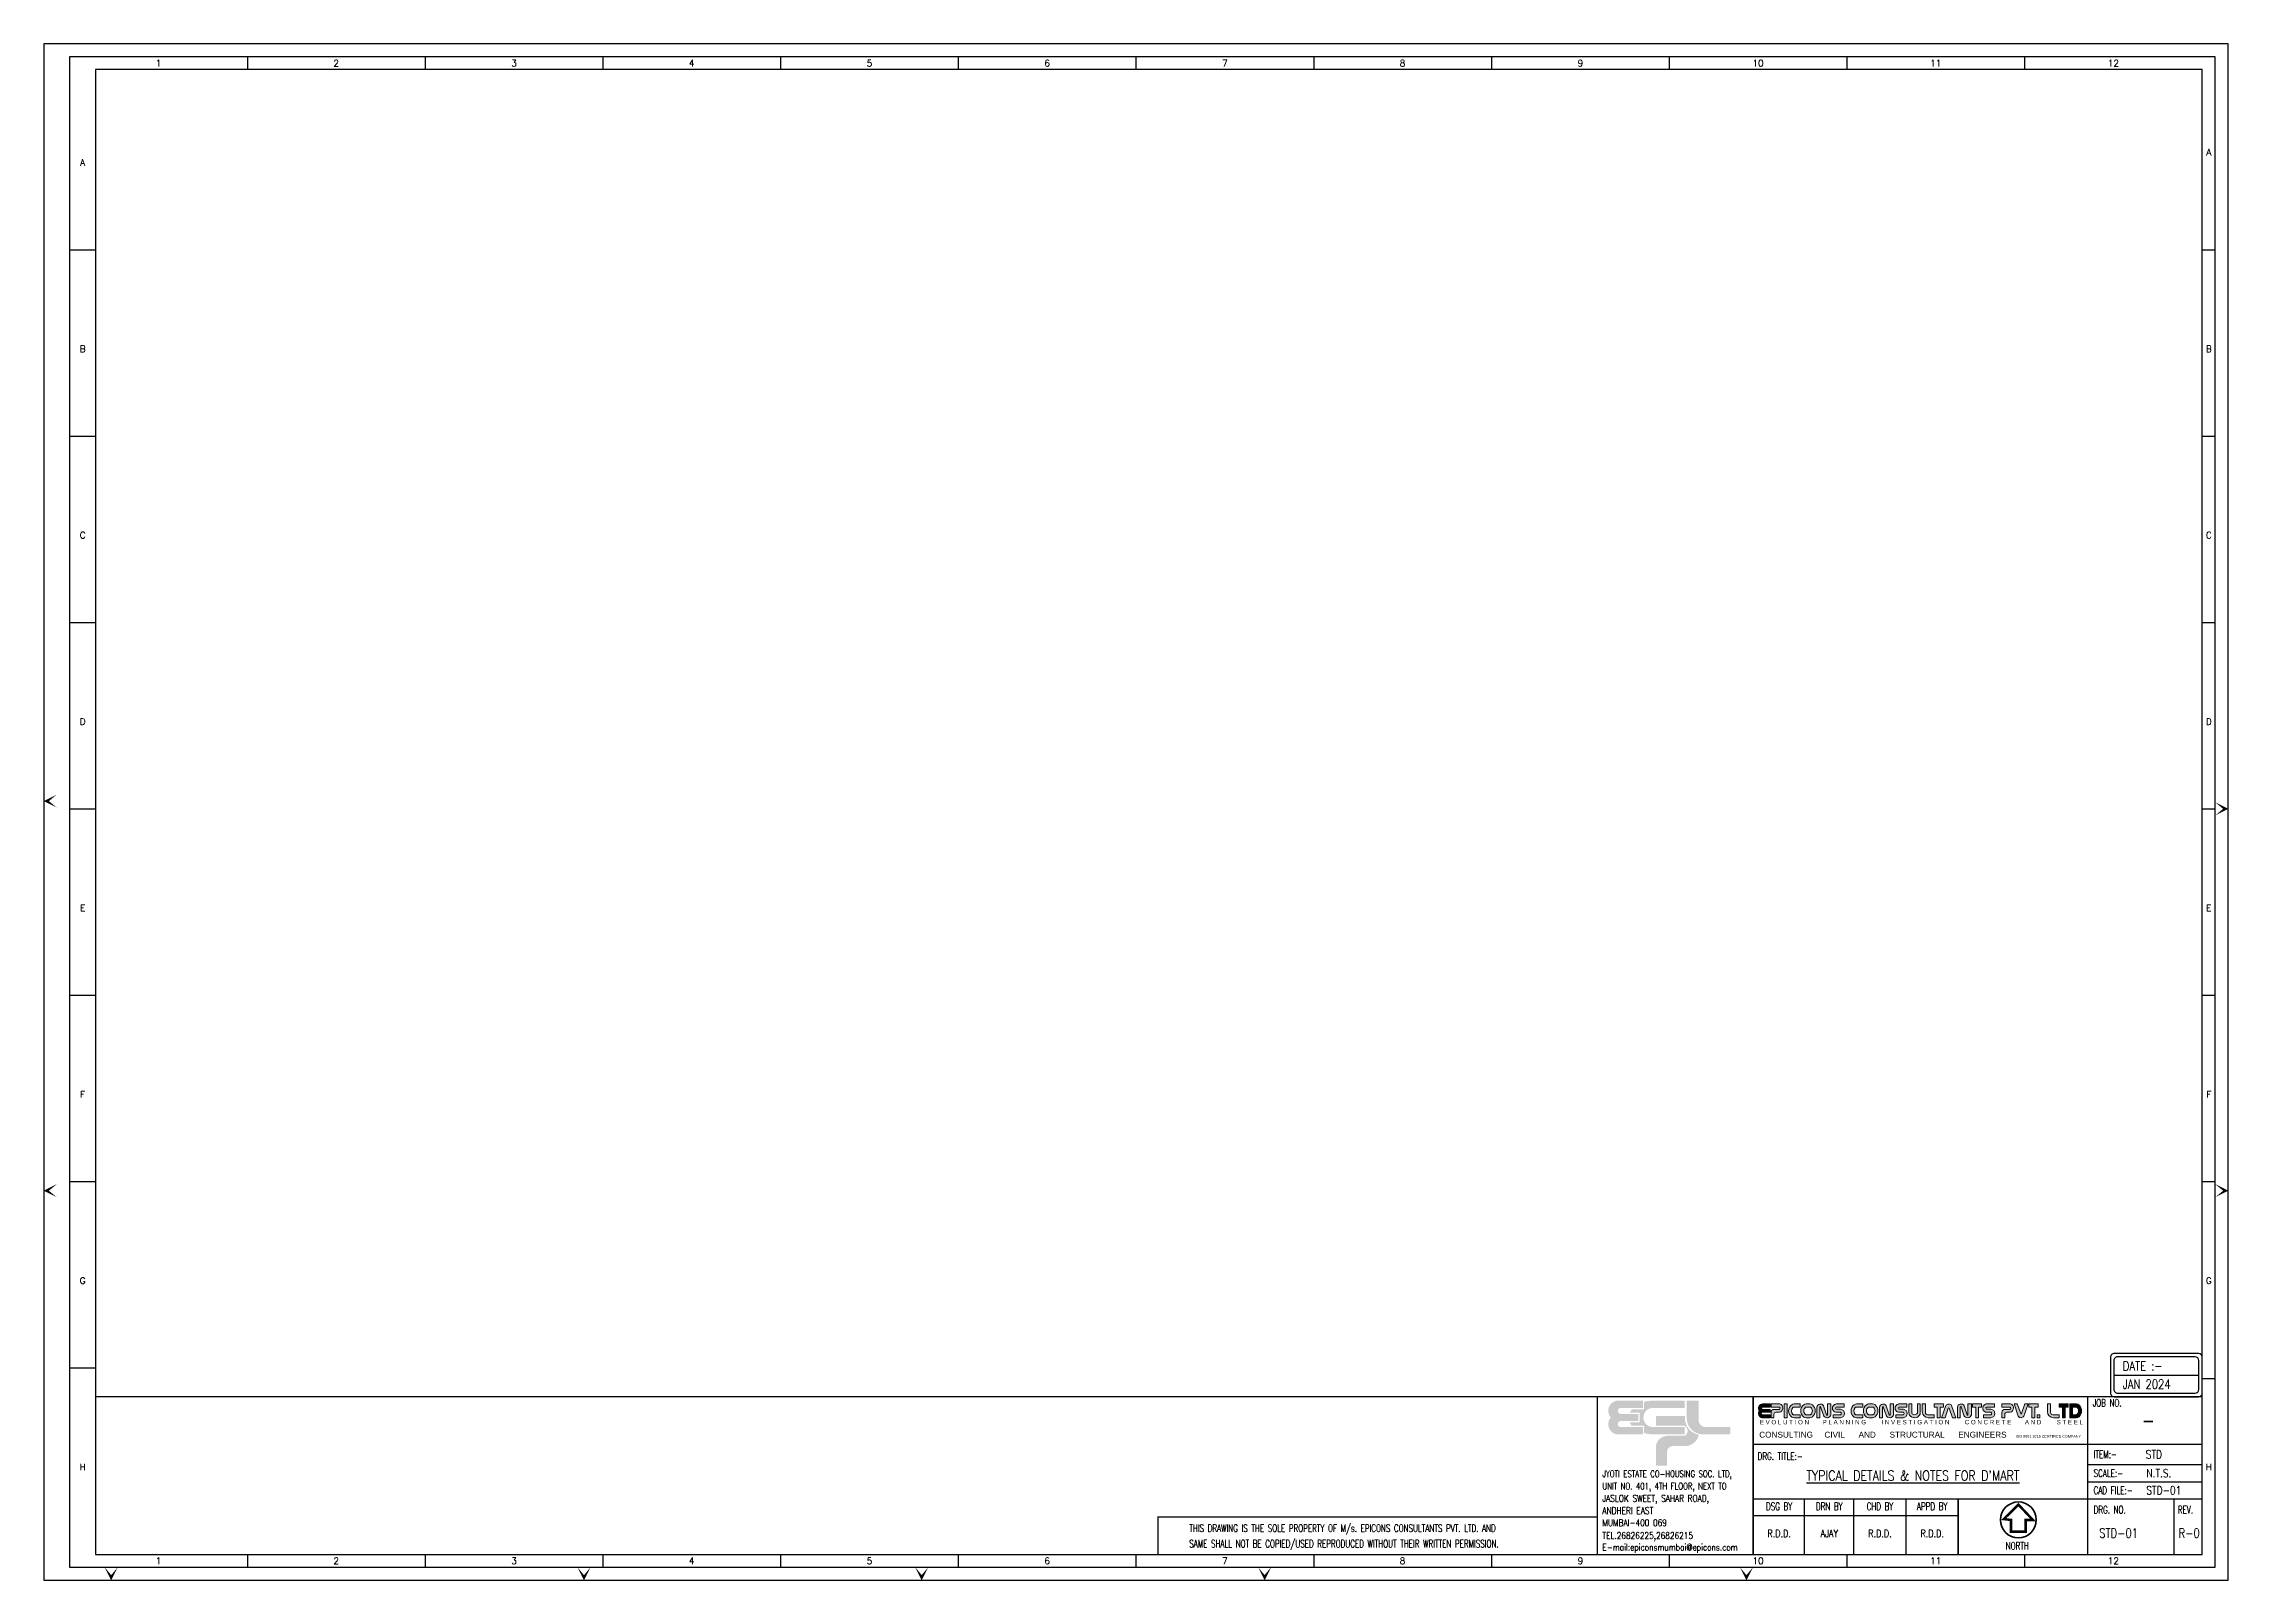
# Model space of a CAD drawing. Extents: x 482149 to 766876, y -388107 to -272741.
# Drawn here: x 510696 to 629471, y -356295 to -272741 of the extents above; entities that cross this region are included whole.
import ezdxf
from ezdxf.enums import TextEntityAlignment as Align

# ---------------------------------------------------------------- set-up
doc = ezdxf.new("R2010")
doc.units = 0
doc.header["$LTSCALE"] = 500
doc.header["$MEASUREMENT"] = 0
doc.layers.add('00 ECPL LOGO', color=250, linetype='Continuous', lineweight=20)
doc.layers.add('00 ELEV-2', color=9, linetype='Continuous', lineweight=30)
for name, color, linetype in [('PNA', 10, 'Continuous'), ('S-TEXT-1', 4, 'Continuous'), ('TEXT', 4, 'Continuous'), ('TEXT (SHEET)', 4, 'Continuous'), ('TITLE', 4, 'Continuous')]:
    doc.layers.add(name, color=color, linetype=linetype)
doc.styles.add('ROMANS', font='simplex.shx', dxfattribs={"width": 0.8, "height": 275, "bigfont": 'bigfont.shx'})
doc.styles.add('SEC. TEXT', font='arial.ttf', dxfattribs={"height": 180})

msp = doc.modelspace()

# ---------------------------------------------------------------- texts
at = {"layer": 'TEXT', "color": 1, "style": 'ROMANS', "width": 0.7}
msp.add_text('-', height=918.869, dxfattribs=at).set_placement((625117.684, -347590.616), align=Align.MIDDLE_CENTER)
at = {"layer": 'TEXT', "color": 1, "style": 'ROMANS', "width": 0.8}
msp.add_text("%%UTYPICAL DETAILS & NOTES FOR D'MART", height=550, dxfattribs=at).set_placement((606533.496, -350600.172), align=Align.MIDDLE_LEFT)
at = {"layer": 'TEXT', "color": 2, "style": 'ROMANS', "width": 0.8}
for s, height, p in [('STD', 450, (624984.392, -349447.701)), ('N.T.S.', 450, (625015.284, -350470.031)), ('STD-01', 450, (625015.284, -351402.683)), ('STD-01', 500, (622453.766, -353727.55)), ('R-0', 500, (626767.573, -353727.55))]:
    msp.add_text(s, height=height, dxfattribs=at).set_placement(p, align=Align.MIDDLE_LEFT)
for s, p in [('R.D.D.', (605049.342, -353743.781)), ('AJAY', (607775.833, -353743.781)), ('R.D.D.', (610534.101, -353743.781)), ('R.D.D.', (613372.543, -353743.781))]:
    msp.add_text(s, height=400, dxfattribs=at).set_placement(p, align=Align.MIDDLE_CENTER)
at = {"layer": 'TITLE', "style": 'ROMANS', "width": 0.8}
for s, p in [('DATE :-', (623731.022, -344639.117)), ('JAN 2024', (623731.022, -345628.559))]:
    msp.add_text(s, height=500, dxfattribs=at).set_placement(p, align=Align.MIDDLE_LEFT)

# ---------------------------------------------------------------- blocks, each defined once
blk = doc.blocks.new('FOLDER')
at = {"layer": 'PNA'}
for points in [[(-1250, 2500), (0, 0), (0, 1000)], [(1250, 2500), (0, 0), (0, 1000)]]:
    blk.add_solid(points, dxfattribs=at)
blk = doc.blocks.new('ecpl logo')
at = {"layer": '00 ECPL LOGO'}
for color, points in [(256, [(351, -827, 0.621111), (586, -1401), (1442, -1401), (1442, -1151), (682, -1151, -0.917622), (682, -948), (1285, -948), (1285, -702), (682, -702, -0.926164), (682, -501), (1442, -501), (1442, -251), (581, -251, 0.621111), (351, -827)]), (152, [(2940, -251), (2940, -863, 0.384329), (3453, -1401), (4422, -1401), (4422, -1151), (3582, -1151, -0.414214), (3340, -908), (3340, -251)]), (140, [(1887, -779), (1887, -1102), (2862, -1102, -0.232111), (2971, -1281, -0.194401), (2883, -1450), (2269, -1450, 0.364674), (1887, -1802), (1887, -2463), (2269, -2463), (2269, -1996, -0.414214), (2462, -1802), (2899, -1802, 0.338499), (3350, -1412, -0.371272), (2877, -839), (2877, -779)])]:
    blk.add_hatch(color=color, dxfattribs=at).paths.add_polyline_path(points)
h = blk.add_hatch(color=253, dxfattribs=at)
h.dxf.hatch_style = 1
h.paths.add_polyline_path([(995, -993, 0.07148), (1056, -1106), (1486, -1106), (1486, -1356, 0.065387), (1776, -1401), (2862, -1401), (2862, -1151), (1776, -1151, -0.910826), (1742, -501), (2862, -501), (2862, -251), (1776, -251, 0.069483), (1486, -291), (1486, -546), (1071, -546, 0.072407), (1003, -657), (1329, -657), (1329, -993)])
blk = doc.blocks.new('A1')
at = {"layer": '00 ECPL LOGO'}
h = blk.add_hatch(color=7, dxfattribs=at)
h.dxf.hatch_style = 1
h.paths.add_polyline_path([(65416, 6564), (65416, 6682), (65123, 6682, 0.261636), (64999, 6612, 0.285841), (65001, 6424, 0.344902), (65022, 6205, 0.204992), (65127, 6161), (65416, 6161), (65416, 6276), (65134, 6276, -1), (65128, 6370), (65416, 6370), (65416, 6476), (65134, 6476, -1), (65132, 6564)])
h = blk.add_hatch(color=7, dxfattribs=at)
h.dxf.hatch_style = 1
h.paths.add_polyline_path([(65787, 6682), (65455, 6682), (65455, 6564), (65771, 6564, -0.440545), (65771, 6476), (65570, 6476, 0.414214), (65455, 6360), (65455, 6161), (65563, 6161), (65563, 6283, -0.414214), (65650, 6370), (65771, 6370, 0.757811)])
h.paths.add_polyline_path([(66057, 6682), (65944, 6682), (65944, 6161), (66057, 6161)])
h.paths.add_polyline_path([(66562, 6682), (66324, 6682, 0.154275), (66241, 6655, 0.519672), (66241, 6187, 0.154275), (66324, 6161), (66562, 6161), (66562, 6276), (66299, 6276, -0.210356), (66278, 6286, -0.388707), (66278, 6555, -0.210356), (66299, 6564), (66562, 6564)])
h.paths.add_polyline_path([(66927, 6682), (66780, 6682, 0.159018), (66695, 6654, 0.507969), (66695, 6189, 0.159018), (66780, 6161), (66927, 6161, 0.173791), (67019, 6194, 0.472311), (67019, 6649, 0.173791)])
h.paths.add_polyline_path([(66938, 6564, -0.185052), (66957, 6557, -0.445894), (66957, 6284, -0.185052), (66938, 6276), (66774, 6276, -0.185052), (66755, 6284, -0.445894), (66755, 6557, -0.185052), (66774, 6564)], flags=16)
h.paths.add_polyline_path([(67444, 6611, 0.723435), (67190, 6564), (67190, 6161), (67302, 6161), (67302, 6564, -0.723435), (67330, 6575), (67437, 6252, 0.724077), (67721, 6277), (67721, 6682), (67592, 6682), (67592, 6278, -0.755661), (67557, 6267)])
h.paths.add_polyline_path([(68218, 6682), (67905, 6682, 0.823713), (67905, 6367), (68089, 6367, -0.713272), (68089, 6276), (67809, 6276), (67809, 6161), (68089, 6161, 0.900309), (68089, 6484), (67928, 6484, -0.746931), (67928, 6564), (68218, 6564)])
h = blk.add_hatch(color=7, dxfattribs=at)
h.dxf.hatch_style = 1
h.paths.add_polyline_path([(68929, 6682), (68691, 6682, 0.154275), (68607, 6655, 0.519672), (68607, 6187, 0.154275), (68691, 6161), (68929, 6161), (68929, 6276), (68665, 6276, -0.210932), (68644, 6286, -0.385278), (68643, 6554, -0.212895), (68665, 6564), (68929, 6564)])
h.paths.add_polyline_path([(69394, 6649, 0.173792), (69302, 6682), (69155, 6682, 0.159018), (69070, 6654, 0.507969), (69070, 6189, 0.159018), (69155, 6161), (69302, 6161, 0.173792), (69394, 6194, 0.472311)])
h.paths.add_polyline_path([(69312, 6564, -0.185053), (69331, 6557, -0.445893), (69331, 6284, -0.185053), (69312, 6276), (69149, 6276, -0.185053), (69129, 6284, -0.445893), (69129, 6557, -0.185053), (69149, 6564)], flags=16)
h.paths.add_polyline_path([(69562, 6564), (69562, 6161), (69674, 6161), (69674, 6564, -0.436861), (69690, 6581, -0.319738), (69704, 6571), (69809, 6252, 0.724077), (70093, 6277), (70093, 6682), (69964, 6682), (69964, 6278, -0.755661), (69930, 6267), (69816, 6611, 0.723435)])
h.paths.add_polyline_path([(70594, 6682), (70281, 6682, 0.823713), (70281, 6367), (70466, 6367, -0.713272), (70466, 6276), (70185, 6276), (70185, 6161), (70466, 6161, 0.900309), (70466, 6484), (70304, 6484, -0.746931), (70304, 6564), (70594, 6564)])
h.paths.add_polyline_path([(70788, 6682), (70676, 6682), (70676, 6341, 0.160106), (70704, 6256, 0.505303), (71080, 6256, 0.160106), (71108, 6341), (71108, 6682), (70999, 6682), (70999, 6342, -0.621318), (70788, 6342)])
h.paths.add_polyline_path([(71299, 6682), (71181, 6682), (71181, 6392, 0.414214), (71412, 6161), (71631, 6161), (71631, 6276), (71386, 6276, -0.414214), (71299, 6363)])
h.paths.add_polyline_path([(71989, 6682), (71631, 6682), (71631, 6567), (71748, 6567), (71748, 6161), (71860, 6161), (71860, 6567), (71989, 6567)])
h.paths.add_polyline_path([(72294, 6628, 0.539211), (72081, 6621), (71915, 6161), (72046, 6161), (72170, 6522, -0.708617), (72197, 6522), (72327, 6161), (72453, 6161)])
h.paths.add_polyline_path([(72766, 6611, 0.723435), (72512, 6564), (72512, 6161), (72624, 6161), (72624, 6564, -0.723435), (72653, 6575), (72759, 6252, 0.724077), (73043, 6277), (73043, 6682), (72914, 6682), (72914, 6278, -0.755661), (72880, 6267)])
h.paths.add_polyline_path([(73430, 6682), (73090, 6682), (73090, 6567), (73206, 6567), (73206, 6161), (73319, 6161), (73319, 6567), (73430, 6567)])
h.paths.add_polyline_path([(73915, 6682), (73623, 6682, 0.157568), (73539, 6654, 0.511532), (73539, 6394, 0.157569), (73623, 6367), (73786, 6367, -0.713272), (73786, 6276), (73506, 6276), (73506, 6161), (73786, 6161, 0.900308), (73786, 6484), (73630, 6484), (73624, 6484, -0.722204), (73624, 6567), (73915, 6567)])
h = blk.add_hatch(color=7, dxfattribs=at)
h.dxf.hatch_style = 1
h.paths.add_polyline_path([(74531, 6682), (74198, 6682), (74198, 6564), (74501, 6564, -0.270444), (74526, 6549, -0.26297), (74526, 6491, -0.270444), (74501, 6476), (74314, 6476, 0.414214), (74198, 6360), (74198, 6161), (74307, 6161), (74307, 6283, -0.414214), (74393, 6370), (74515, 6370, 0.757811)])
h.paths.add_polyline_path([(74784, 6682), (74659, 6682), (74818, 6215, 0.539211), (75030, 6221), (75196, 6682), (75065, 6682), (74941, 6320, -0.708617), (74914, 6320)])
h.paths.add_polyline_path([(75574, 6682), (75217, 6682), (75217, 6567), (75333, 6567), (75333, 6161), (75446, 6161), (75446, 6567), (75574, 6567)])
h.paths.add_polyline_path([(76042, 6682), (75924, 6682), (75924, 6392, 0.414214), (76155, 6161), (76374, 6161), (76374, 6276), (76129, 6276, -0.414214), (76042, 6363)])
h.paths.add_polyline_path([(75638, 6276), (75531, 6276), (75531, 6161), (75638, 6161)])
h = blk.add_hatch(color=7, dxfattribs=at)
h.dxf.hatch_style = 1
h.paths.add_polyline_path([(76374, 6682), (76374, 6567), (76490, 6567), (76490, 6161), (76603, 6161), (76603, 6567), (76715, 6567), (76715, 6682)])
h.paths.add_polyline_path([(76771, 6682), (76771, 6161), (77026, 6161, 0.189446), (77124, 6199, 0.435754), (77124, 6643, 0.189446), (77026, 6682)])
h.paths.add_polyline_path([(77029, 6567, -0.519112), (77029, 6276), (76881, 6276), (76881, 6567)], flags=16)
at = {"color": 1}
for p, q in [((81794, 6959), (1969, 6959)), ((64792, 5159), (81794, 5159)), ((64792, 3084), (81794, 3084)), ((64792, 2451), (72548, 2451))]:
    blk.add_line(p, q, dxfattribs=at)
at = {"color": 5, "linetype": 'ByBlock', "lineweight": -2}
for p, q in [((77465, 4384), (81794, 4384)), ((77465, 3734), (81794, 3734)), ((66725, 984), (66725, 3084)), ((68592, 984), (68592, 3084)), ((70570, 984), (70570, 3084)), ((80711, 3084), (80711, 984))]:
    blk.add_line(p, q, dxfattribs=at)
blk.add_line((72548, 984), (72548, 3084))
at = {"flags": 128}
blk.add_lwpolyline([(0, 0), (82779, 0), (82779, 58231), (0, 58231)], close=True, dxfattribs=at)
at = {"color": 1, "const_width": 56.6}
for points in [[(58867, 984), (58867, 6959)], [(64777, 984), (64777, 6959)], [(77447, 984), (77447, 6959)], [(72548, 984), (72548, 3084)], [(42226, 985), (42226, 2401), (58867, 2401)]]:
    blk.add_lwpolyline(points, dxfattribs=at)
at = {"layer": '00 ECPL LOGO', "color": 7}
for p, q in [((65416, 6682), (65123, 6682)), ((65416, 6564), (65416, 6682)), ((65787, 6682), (65455, 6682)), ((65455, 6682), (65455, 6564)), ((65944, 6682), (66057, 6682)), ((65944, 6682), (65944, 6161)), ((66057, 6682), (66057, 6161)), ((66324, 6682), (66562, 6682)), ((66562, 6564), (66562, 6682)), ((66780, 6682), (66927, 6682)), ((67592, 6682), (67721, 6682)), ((67721, 6682), (67592, 6682)), ((67592, 6682), (67592, 6276)), ((67721, 6682), (67721, 6276)), ((67905, 6682), (68218, 6682)), ((68218, 6682), (67905, 6682)), ((68218, 6564), (68218, 6682)), ((68929, 6682), (68691, 6682)), ((68929, 6564), (68929, 6682)), ((69155, 6682), (69302, 6682)), ((69964, 6682), (70093, 6682)), ((69964, 6682), (70093, 6682)), ((70093, 6682), (69964, 6682)), ((69964, 6682), (69964, 6276)), ((70093, 6682), (70093, 6277)), ((70281, 6682), (70594, 6682)), ((70281, 6682), (70594, 6682)), ((70594, 6682), (70281, 6682)), ((70594, 6564), (70594, 6682)), ((70676, 6682), (70788, 6682)), ((70788, 6682), (70676, 6682)), ((70676, 6682), (70676, 6341)), ((70788, 6682), (70788, 6342)), ((70999, 6682), (71108, 6682)), ((71108, 6682), (70999, 6682)), ((70999, 6682), (70999, 6342)), ((71108, 6682), (71108, 6341)), ((71181, 6682), (71299, 6682)), ((71299, 6682), (71181, 6682)), ((71181, 6392), (71181, 6682)), ((71299, 6363), (71299, 6682)), ((71631, 6682), (71989, 6682)), ((71989, 6682), (71631, 6682)), ((71631, 6682), (71631, 6567)), ((71989, 6682), (71989, 6567)), ((72453, 6161), (72294, 6628)), ((72914, 6682), (72914, 6276)), ((72914, 6682), (73043, 6682)), ((72914, 6682), (73043, 6682)), ((73043, 6682), (72914, 6682)), ((72914, 6682), (73043, 6682)), ((73043, 6682), (73043, 6276)), ((73090, 6682), (73090, 6567)), ((73090, 6682), (73430, 6682)), ((73430, 6682), (73090, 6682)), ((73090, 6682), (73430, 6682)), ((73090, 6682), (73430, 6682)), ((73430, 6682), (73090, 6682)), ((73430, 6682), (73430, 6567)), ((73602, 6682), (73915, 6682)), ((73602, 6682), (73915, 6682)), ((73915, 6682), (73623, 6682)), ((73915, 6564), (73915, 6682)), ((74198, 6682), (74198, 6564)), ((74531, 6682), (74198, 6682)), ((74659, 6682), (74818, 6215)), ((74784, 6682), (74659, 6682)), ((74784, 6682), (74659, 6682)), ((74784, 6682), (74914, 6320)), ((75065, 6682), (74941, 6320)), ((75196, 6682), (75030, 6221)), ((75196, 6682), (75065, 6682)), ((75123, 6682), (75065, 6682)), ((75196, 6682), (75065, 6682)), ((75217, 6682), (75217, 6567)), ((75217, 6682), (75574, 6682)), ((75574, 6682), (75217, 6682)), ((75217, 6682), (75574, 6682)), ((75217, 6682), (75574, 6682)), ((75217, 6682), (75574, 6682)), ((75574, 6682), (75574, 6567)), ((75924, 6392), (75924, 6682)), ((75924, 6682), (76042, 6682)), ((76042, 6682), (75924, 6682)), ((76042, 6363), (76042, 6682)), ((76374, 6682), (76374, 6567)), ((76374, 6682), (76715, 6682)), ((76715, 6682), (76374, 6682)), ((76715, 6682), (76715, 6567)), ((76771, 6682), (76771, 6161)), ((76771, 6682), (77026, 6682)), ((65127, 6161), (65416, 6161)), ((65128, 6370), (65416, 6370)), ((65416, 6276), (65128, 6276)), ((65134, 6564), (65416, 6564)), ((65416, 6476), (65134, 6476)), ((65416, 6370), (65416, 6476)), ((65416, 6161), (65416, 6276)), ((65771, 6564), (65455, 6564)), ((65455, 6360), (65455, 6161)), ((65455, 6161), (65563, 6161)), ((65563, 6283), (65563, 6161)), ((65771, 6476), (65570, 6476)), ((65650, 6370), (65771, 6370)), ((65944, 6161), (66057, 6161)), ((66299, 6564), (66562, 6564)), ((66299, 6276), (66562, 6276)), ((66324, 6161), (66562, 6161)), ((66562, 6161), (66562, 6276)), ((66774, 6564), (66938, 6564)), ((66774, 6276), (66938, 6276)), ((66927, 6161), (66780, 6161)), ((67190, 6564), (67190, 6161)), ((67190, 6161), (67302, 6161)), ((67302, 6564), (67302, 6161)), ((67330, 6575), (67437, 6252)), ((67444, 6611), (67557, 6267)), ((67569, 6161), (67592, 6161)), ((67592, 6162), (67592, 6161)), ((67721, 6564), (67721, 6564)), ((67721, 6276), (67721, 6276)), ((67809, 6161), (67809, 6276)), ((67809, 6276), (68089, 6276)), ((67809, 6161), (68089, 6161)), ((67809, 6161), (68089, 6161)), ((68089, 6367), (67905, 6367)), ((67928, 6564), (68218, 6564)), ((68089, 6484), (67928, 6484)), ((68665, 6564), (68929, 6564)), ((68665, 6276), (68929, 6276)), ((68691, 6161), (68929, 6161)), ((68929, 6161), (68929, 6276)), ((69149, 6564), (69312, 6564)), ((69149, 6276), (69312, 6276)), ((69155, 6161), (69302, 6161)), ((69562, 6564), (69562, 6161)), ((69562, 6161), (69674, 6161)), ((69562, 6161), (69674, 6161)), ((69562, 6161), (69674, 6161)), ((69674, 6564), (69674, 6161)), ((69704, 6571), (69809, 6252)), ((69816, 6611), (69930, 6267)), ((70093, 6564), (70093, 6564)), ((70185, 6161), (70185, 6276)), ((70185, 6276), (70466, 6276)), ((70185, 6276), (70466, 6276)), ((70185, 6161), (70466, 6161)), ((70185, 6161), (70466, 6161)), ((70185, 6161), (70466, 6161)), ((70466, 6367), (70281, 6367)), ((70304, 6564), (70594, 6564)), ((70466, 6484), (70304, 6484)), ((71386, 6276), (71631, 6276)), ((71412, 6161), (71631, 6161)), ((71412, 6161), (71631, 6161)), ((71631, 6567), (71748, 6567)), ((71631, 6276), (71631, 6161)), ((71748, 6161), (71748, 6567)), ((71748, 6161), (71860, 6161)), ((71748, 6161), (71860, 6161)), ((71860, 6161), (71860, 6567)), ((71860, 6567), (71989, 6567)), ((71915, 6161), (72081, 6621)), ((71915, 6161), (72046, 6161)), ((71989, 6161), (72046, 6161)), ((72046, 6161), (72170, 6522)), ((72327, 6161), (72197, 6522)), ((72327, 6161), (72453, 6161)), ((72327, 6161), (72453, 6161)), ((72512, 6564), (72512, 6161)), ((72512, 6161), (72624, 6161)), ((72512, 6161), (72624, 6161)), ((72512, 6161), (72624, 6161)), ((72624, 6564), (72624, 6161)), ((72653, 6575), (72759, 6252)), ((72766, 6611), (72880, 6267)), ((73043, 6564), (73043, 6564)), ((73043, 6276), (73043, 6276)), ((73090, 6567), (73206, 6567)), ((73090, 6567), (73206, 6567)), ((73206, 6161), (73206, 6567)), ((73206, 6161), (73319, 6161)), ((73206, 6161), (73319, 6161)), ((73206, 6161), (73319, 6161)), ((73206, 6161), (73319, 6161)), ((73319, 6161), (73319, 6567)), ((73319, 6567), (73430, 6567)), ((73319, 6567), (73430, 6567)), ((73506, 6161), (73506, 6276)), ((73506, 6276), (73786, 6276)), ((73506, 6276), (73786, 6276)), ((73506, 6276), (73786, 6276)), ((73506, 6161), (73786, 6161)), ((73506, 6161), (73786, 6161)), ((73506, 6161), (73786, 6161)), ((73506, 6161), (73786, 6161)), ((73506, 6161), (73786, 6161)), ((73786, 6367), (73602, 6367)), ((73623, 6367), (73774, 6367)), ((73624, 6567), (73915, 6567)), ((73786, 6484), (73624, 6484)), ((73630, 6484), (73786, 6484)), ((74501, 6564), (74198, 6564)), ((74198, 6360), (74198, 6161)), ((74198, 6161), (74307, 6161)), ((74307, 6283), (74307, 6161)), ((74501, 6476), (74314, 6476)), ((74393, 6370), (74515, 6370)), ((75217, 6567), (75333, 6567)), ((75217, 6567), (75333, 6567)), ((75333, 6161), (75333, 6567)), ((75333, 6161), (75446, 6161)), ((75333, 6161), (75446, 6161)), ((75333, 6161), (75446, 6161)), ((75446, 6161), (75446, 6567)), ((75446, 6567), (75574, 6567)), ((75446, 6567), (75574, 6567)), ((76129, 6276), (76374, 6276)), ((76155, 6161), (76374, 6161)), ((76155, 6161), (76374, 6161)), ((76374, 6567), (76490, 6567)), ((76490, 6567), (76374, 6567)), ((76374, 6276), (76374, 6161)), ((76490, 6161), (76490, 6567)), ((76490, 6161), (76603, 6161)), ((76490, 6161), (76603, 6161)), ((76490, 6161), (76603, 6161)), ((76490, 6161), (76603, 6161)), ((76507, 6161), (76603, 6161)), ((76507, 6161), (76603, 6161)), ((76507, 6161), (76603, 6161)), ((76507, 6161), (76603, 6161)), ((76603, 6161), (76603, 6567)), ((76603, 6567), (76715, 6567)), ((76603, 6567), (76715, 6567)), ((76715, 6567), (76603, 6567)), ((76771, 6161), (77026, 6161)), ((76881, 6567), (76881, 6276)), ((76881, 6567), (77019, 6567)), ((76881, 6276), (77019, 6276))]:
    blk.add_line(p, q, dxfattribs=at)
blk.add_lwpolyline([(75531, 6276), (75638, 6276), (75638, 6161), (75531, 6161)], close=True, dxfattribs=at)
for centre, radius, start, end in [((65123, 6537), 145, 90, 148.64797), ((65735, 6528), 162, 282.71879, 71.3398), ((66405, 6421), 286, 125.08074, 234.91926), ((66324, 6537), 145, 90, 125.08074), ((66865, 6421), 288, 126.14172, 233.85828), ((66780, 6537), 145, 90, 126.14172), ((66927, 6537), 145, 50.56378, 90), ((66832, 6421), 295, 309.43622, 50.56378), ((67324, 6546), 136, 28.74999, 172.28311), ((67936, 6524), 160, 101.04253, 258.95747), ((68772, 6421), 286, 125.08074, 234.91926), ((68691, 6537), 145, 90, 125.08074), ((69239, 6421), 288, 126.14172, 233.85828), ((69155, 6537), 145, 90, 126.14172), ((69302, 6537), 145, 50.56378, 90), ((69207, 6421), 295, 309.43622, 50.56378), ((69697, 6546), 136, 28.74999, 172.28311), ((70312, 6524), 160, 101.04253, 258.95747), ((72190, 6554), 127, 35.16598, 148.50219), ((72647, 6546), 136, 28.74999, 172.28311), ((73633, 6524), 160, 125.81796, 234.18198), ((73623, 6537), 145, 90, 125.81796), ((74479, 6528), 162, 282.71879, 71.3398), ((77026, 6537), 145, 47.09074, 90), ((76918, 6421), 303, 312.90926, 47.09074), ((65151, 6520), 178, 148.64797, 212.45631), ((65151, 6328), 178, 147.54369, 223.66124), ((65127, 6305), 145, 223.66124, 270), ((65131, 6323), 46.8, 94.02421, 265.97579), ((65133, 6520), 44.1, 88.76368, 271.23632), ((65570, 6360), 116, 90, 180), ((65650, 6283), 86.7, 90, 180), ((65731, 6520), 59.7, 312.44874, 47.55126), ((66424, 6420), 199, 137.51709, 222.48291), ((66324, 6305), 145, 234.91926, 270), ((66299, 6535), 28.9, 90, 137.51709), ((66299, 6305), 28.9, 222.48291, 270), ((66877, 6420), 183, 131.93642, 228.06358), ((66780, 6305), 145, 233.85828, 270), ((66774, 6535), 28.9, 90, 131.93642), ((66774, 6305), 28.9, 228.06358, 270), ((66927, 6305), 145, 270, 309.43622), ((66938, 6535), 28.9, 48.06358, 90), ((66938, 6305), 28.9, 270, 311.93642), ((66834, 6420), 183, 311.93642, 48.06358), ((67318, 6565), 16.2, 40.01913, 183.55226), ((67575, 6311), 150, 203.2219, 346.75502), ((67573, 6277), 19, 214.07961, 357.61273), ((67939, 6524), 41.8, 106.48558, 253.51442), ((68072, 6322), 162, 276.00604, 83.99396), ((68074, 6322), 48, 289.00161, 70.99839), ((68792, 6421), 200, 138.07412, 222.35635), ((68691, 6305), 145, 234.91926, 270), ((68665, 6535), 28.9, 90, 138.07412), ((68665, 6305), 28.9, 222.35635, 270), ((69252, 6420), 183, 131.93642, 228.06358), ((69155, 6305), 145, 233.85828, 270), ((69149, 6535), 28.9, 90, 131.93642), ((69149, 6305), 28.9, 228.06358, 270), ((69302, 6305), 145, 270, 309.43622), ((69312, 6535), 28.9, 48.06358, 90), ((69312, 6305), 28.9, 270, 311.93642), ((69209, 6420), 183, 311.93642, 48.06358), ((69690, 6565), 16.2, 89.15773, 183.55226), ((69690, 6567), 14.5, 18.23344, 89.15773), ((69947, 6311), 150, 203.2219, 346.85165), ((69945, 6277), 19, 214.07961, 357.61273), ((70316, 6524), 41.8, 106.48558, 253.51442), ((70449, 6322), 162, 276.00604, 83.99396), ((70450, 6322), 48, 289.00161, 70.99839), ((70820, 6341), 145, 180, 216.38482), ((70892, 6394), 234, 216.38482, 323.61518), ((70893, 6394), 118, 206.29314, 333.70686), ((70964, 6341), 145, 323.61518, 0), ((71412, 6392), 231, 180, 270), ((71386, 6363), 86.7, 180, 270), ((72184, 6517), 14.5, 19.76646, 161.05459), ((72640, 6565), 16.2, 40.01913, 183.55226), ((72897, 6311), 150, 203.2219, 346.75502), ((72895, 6277), 19, 214.07961, 357.61273), ((73623, 6512), 145, 234.18198, 270), ((73638, 6525), 43.7, 108.32609, 238.19572), ((73630, 6513), 28.9, 238.19572, 270), ((73769, 6322), 162, 276.00604, 83.99396), ((73771, 6322), 48, 289.00161, 70.99839), ((74314, 6360), 116, 90, 180), ((74393, 6283), 86.7, 90, 180), ((74501, 6535), 28.9, 29.46718, 90), ((74501, 6505), 28.9, 270, 330.53282), ((74474, 6520), 59.7, 330.53282, 29.46718), ((74922, 6288), 127, 215.16598, 328.50219), ((74928, 6325), 14.5, 199.76646, 341.05459), ((76155, 6392), 231, 180, 270), ((76129, 6363), 86.7, 180, 270), ((77019, 6538), 28.9, 51.48158, 90), ((77019, 6305), 28.9, 270, 308.51842), ((77026, 6305), 145, 270, 312.90926), ((76926, 6422), 178, 308.51842, 51.48158)]:
    blk.add_arc(centre, radius, start, end, dxfattribs=at)
at = {"layer": 'PNA'}
for p, q in [((7718, 57739), (7718, 57247)), ((14453, 57739), (14453, 57247)), ((21187, 57739), (21187, 57247)), ((27921, 57739), (27921, 57247)), ((34655, 57739), (34655, 57247)), ((41389, 57739), (41389, 57247)), ((48124, 57739), (48124, 57247)), ((54858, 57739), (54858, 57247)), ((61592, 57739), (61592, 57247)), ((68326, 57739), (68326, 57247)), ((75060, 57739), (75060, 57247)), ((984, 50420), (1969, 50420)), ((81794, 50420), (82287, 50420)), ((984, 43358), (1969, 43358)), ((81794, 43358), (82287, 43358)), ((984, 36296), (1969, 36296)), ((81794, 36296), (82287, 36296)), ((984, 29233), (1969, 29233)), ((81794, 29233), (82287, 29233)), ((984, 22171), (1969, 22171)), ((81794, 22171), (82287, 22171)), ((984, 15109), (1969, 15109)), ((81794, 15109), (82287, 15109)), ((984, 8047), (1969, 8047)), ((81794, 7653), (82287, 7653)), ((7718, 984), (7718, 492)), ((14453, 984), (14453, 492)), ((21187, 984), (21187, 492)), ((27921, 984), (27921, 492)), ((34655, 984), (34655, 492)), ((41389, 984), (41389, 492)), ((48124, 984), (48124, 492)), ((54858, 984), (54858, 492)), ((61592, 984), (61592, 492)), ((68326, 984), (68326, 492)), ((75060, 984), (75060, 492))]:
    blk.add_line(p, q, dxfattribs=at)
at = {"layer": 'PNA', "color": 1}
for points in [[(984, 492), (82287, 492), (82287, 57739), (984, 57739)], [(1969, 984), (81794, 984), (81794, 57247), (1969, 57247)]]:
    blk.add_lwpolyline(points, close=True, dxfattribs=at)
at = {"layer": '00 ELEV-2', "xscale": 1.111872376440616, "yscale": 1.111872376440616, "zscale": 1.111872376440616}
blk.add_blockref('ecpl logo', (58991, 7088), dxfattribs=at)
at = {"layer": 'PNA', "xscale": 0.196857838483993, "yscale": 0.196857838483993, "zscale": 0.196857838483993}
for p, rotation in [((0, 29529), 270), ((82779, 29233), 90), ((0, 14764), 270), ((82779, 14764), 90)]:
    blk.add_blockref('FOLDER', p, dxfattribs=dict(at, rotation=rotation))
at = {"layer": 'PNA', "xscale": 0.1968578388914466, "yscale": 0.1968578388914466, "zscale": 0.1968578388914466}
for p in [(2559, 0), (20473, 0), (33269, 0), (46262, 0), (64520, 0)]:
    blk.add_blockref('FOLDER', p, dxfattribs=at)
at = {"layer": '00 ECPL LOGO', "color": 7, "attachment_point": 1, "style": 'SEC. TEXT'}
for s, insert, char_height, width in [('E V O L U T I O N        P L A N N I N G         I N V E S T I G A T I O N         C O N C R E T E        A N D         S T E E L', (65027, 6078), 166.781, 495341.65), ('CONSULTING     CIVIL      AND      STRUCTURAL      ENGINEERS', (65006, 5630), 222.37, 551225.43), ('ISO 9001-2015 CERTIFIED COMPANY', (74724, 5505), 100.07, 482873.39)]:
    blk.add_mtext(s, dxfattribs=dict(at, insert=insert, char_height=char_height, width=width))
at = {"layer": 'PNA', "style": 'ROMANS'}
for s, height, p in [('1', 246, (4352, 57493)), ('2', 246, (11086, 57493)), ('3', 246, (17821, 57493)), ('4', 246, (24555, 57493)), ('5', 246, (31289, 57493)), ('6', 246, (38023, 57493)), ('7', 246, (44757, 57493)), ('8', 246, (51491, 57493)), ('9', 246, (58226, 57493)), ('10', 246.1, (64960, 57493)), ('11', 246.1, (71694, 57493)), ('12', 246.1, (78428, 57493)), ('A', 246, (1476, 53728)), ('A', 246, (82041, 54122)), ('B', 246, (1476, 46666)), ('B', 246, (82041, 46666)), ('C', 246, (1476, 39604)), ('C', 246, (82041, 39604)), ('D', 246, (1476, 32541)), ('D', 246, (82041, 32541)), ('E', 246, (1476, 25479)), ('E', 246, (82041, 25479)), ('F', 246, (1476, 18417)), ('F', 246, (82041, 18417)), ('G', 246, (1476, 11355)), ('G', 246, (82041, 11355)), ('H', 246, (1476, 4292)), ('H', 246, (82041, 4292)), ('1', 246, (4352, 738)), ('2', 246, (11086, 738)), ('3', 246, (17821, 738)), ('4', 246, (24555, 738)), ('5', 246, (31289, 738)), ('6', 246, (38023, 738)), ('7', 246, (44757, 738)), ('8', 246, (51491, 738)), ('9', 246, (58226, 738)), ('10', 246.1, (64960, 738)), ('11', 246.1, (71694, 738)), ('12', 246.1, (78428, 738))]:
    blk.add_text(s, height=height, dxfattribs=at).set_placement(p, align=Align.MIDDLE)
at = {"layer": 'S-TEXT-1', "style": 'ROMANS'}
for s, height, width, p in [('JYOTI ESTATE CO-HOUSING SOC. LTD,', 256.46, 0.75, (59062, 3906, 7)), ('UNIT NO. 401, 4TH FLOOR, NEXT TO', 256.46, 0.75, (59062, 3441, 7)), ('ANDHERI EAST', 255.53, 0.8, (59062, 2512, 7)), ('JASLOK SWEET, SAHAR ROAD,', 255.53, 0.8, (59062, 2977, 7)), ('TEL.26826225,26826215', 255.53, 0.8, (59062, 1567, 7)), ('MUMBAI-400 069', 255.53, 0.8, (59062, 2054, 7)), ('E-mail:epiconsmumbai@epicons.com', 255.53, 0.8, (59062, 1125, 7))]:
    blk.add_text(s, height=height, dxfattribs=dict(at, width=width)).set_placement(p)
at = {"layer": 'TEXT (SHEET)', "color": 4, "style": 'ROMANS', "width": 0.7}
for s, height, p in [('JOB NO.', 283.2, (77639, 6582)), ('THIS DRAWING IS THE SOLE PROPERTY OF M/s. EPICONS CONSULTANTS PVT. LTD. AND', 283.16, (43408, 1833)), ('SAME SHALL NOT BE COPIED/USED REPRODUCED WITHOUT THEIR WRITTEN PERMISSION.', 283.16, (43408, 1247)), ('NORTH', 283.2, (74345, 1166))]:
    blk.add_text(s, height=height, dxfattribs=at).set_placement(p)
for s, height, p in [('DRG. TITLE:-', 283.16, (64944, 4701)), ('SCALE:-', 283.2, (77676, 4059)), ('ITEM:-', 283.2, (77676, 4772)), ('CAD FILE:-', 283.2, (77676, 3409)), ('DRG. NO. ', 283.2, (77676, 2676)), ('REV.', 283.2, (80867, 2676))]:
    blk.add_text(s, height=height, dxfattribs=at).set_placement(p, align=Align.MIDDLE_LEFT)
for s, p in [('DSG BY', (65759, 2803)), ('DRN BY', (67659, 2803)), ('CHD BY', (69581, 2803)), ('APPD BY', (71559, 2803))]:
    blk.add_text(s, height=283.2, dxfattribs=at).set_placement(p, align=Align.MIDDLE_CENTER)

# ---------------------------------------------------------------- linework, layer by layer
at = {"layer": 'TITLE', "color": 2}
msp.add_line((623250.756, -345133.838), (627872.783, -345133.838), dxfattribs=at)
for points in [[(623269.141, -346308.968), (627854.398, -346308.968, 0.4142135619), (628058.471, -346104.895), (628058.471, -344162.78, 0.4142135618), (627854.398, -343958.708), (623269.141, -343958.708, 0.4142135629), (623065.068, -344162.78), (623065.068, -346104.895, 0.4142135629)], [(623454.828, -346123.28), (627668.711, -346123.28, 0.4142135619), (627872.783, -345919.208), (627872.783, -344348.468, 0.4142135618), (627668.711, -344144.396), (623454.828, -344144.396, 0.414213563), (623250.756, -344348.468), (623250.756, -345919.208, 0.4142135628)]]:
    msp.add_lwpolyline(points, format="xyb", close=True, dxfattribs=at)
at = {"layer": 'TITLE', "color": 1, "const_width": 134.874}
msp.add_lwpolyline([(618055.98, -352175.363), (617265.697, -352965.645), (617656.871, -353011.643), (617656.871, -353647.744), (618455.088, -353647.744), (618455.088, -353011.643), (618846.262, -353011.643)], close=True, dxfattribs=at)
at = {"layer": 'TITLE', "lineweight": 35}
msp.add_circle((618055.98, -353011.643), 977.251, dxfattribs=at)

# ---------------------------------------------------------------- block references
at = {"xscale": 1.434849416022188, "yscale": 1.434849416022188, "zscale": 1.434849416022188}
msp.add_blockref('A1', (510695.778, -356294.5), dxfattribs=at)

msp.set_redraw_order([(e.dxf.handle, doc.entitydb.next_handle()) for e in msp.query("TEXT MTEXT ATTDEF DIMENSION ARC_DIMENSION")])  # texts and dimensions are drawn at this point

doc.saveas('drawing.dxf')
